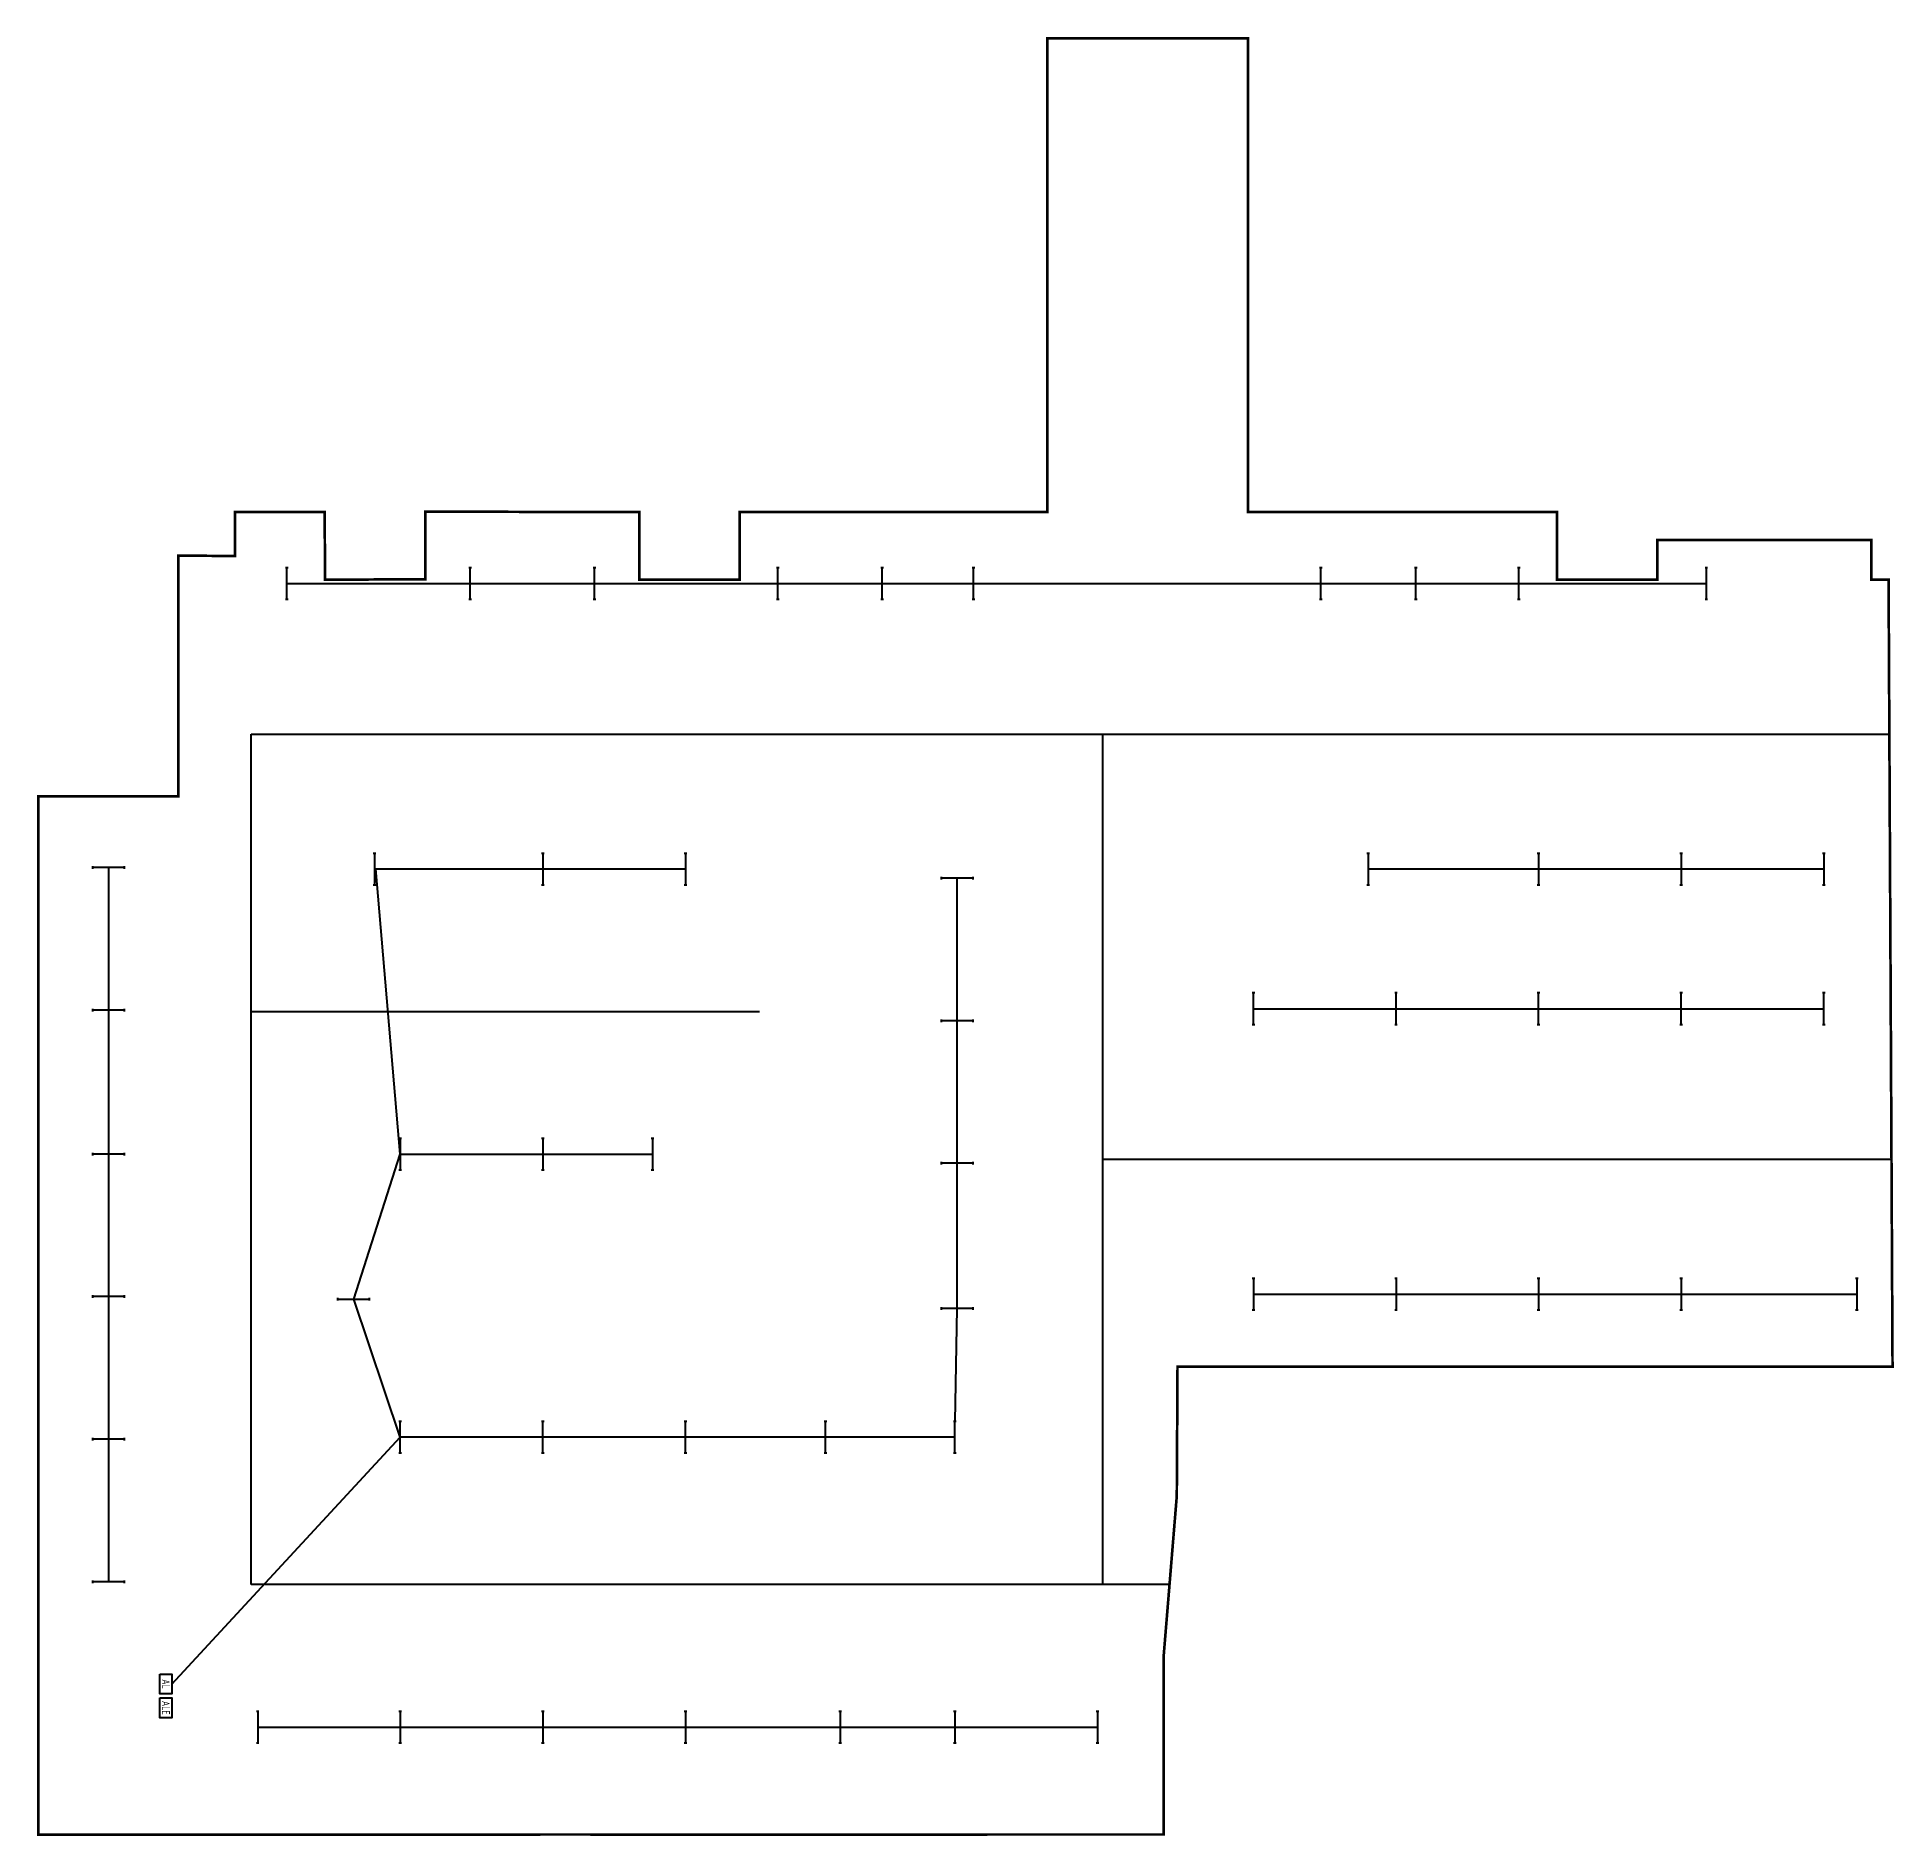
# Model space of a CAD drawing. Header units: millimetres. Extents: x -691095 to 2797013, y -349436 to 2050109.
# Drawn here: x 1178890 to 1249190, y 772865 to 840987 of the extents above; entities that cross this region are included whole.
import ezdxf
from ezdxf.enums import TextEntityAlignment as Align

# ---------------------------------------------------------------- set-up
doc = ezdxf.new("R2010")
doc.units = ezdxf.units.MM
doc.header["$LTSCALE"] = 1000
for name, color, linetype, plot in [('C-XREF-SLCT', 7, 'Continuous', False), ('E-LANE-CENTER', 6, 'Continuous', False), ('FS5E533M_A09-停车位模块A$0$C-XREF-SLCT', 8, 'Continuous', False), ('注释', 3, 'Continuous', False)]:
    doc.layers.add(name, color=color, linetype=linetype, plot=plot)
for name, color, linetype in [('E-LITE-LITE', 3, 'Continuous'), ('E-LITE-WIRE', 4, 'Continuous'), ('E-POWR-EQPM', 3, 'Continuous'), ('E-UNIV-EL', 140, 'Continuous'), ('防火分区', 2, 'Continuous')]:
    doc.layers.add(name, color=color, linetype=linetype)
doc.styles.add('Acs', font='Stfangso_1.ttf', dxfattribs={"width": 0.7})
doc.styles.add('FS5E533M_A09-停车位模块A$0$Acs', font='', dxfattribs={"width": 0.7})
doc.styles.add('TH-STYLE3', font='tssdeng.shx', dxfattribs={"width": 0.65, "bigfont": 'tssdchn.shx'})
doc.styles.get('FS5E533M_A09-停车位模块A$0$Acs').set_extended_font_data('SimSun')

# ---------------------------------------------------------------- blocks, each defined once
blk = doc.blocks.new('E-BL001-1')
for p, q in [((-6, -0.5), (-6, 0.5)), ((-6, 0), (6, 0)), ((6, -0.5), (6, 0.5))]:
    blk.add_line(p, q)
blk = doc.blocks.new('E-BDB001')
blk.add_lwpolyline([(-2.5, -1.5), (-2.5, 1.5), (2.5, 1.5), (2.5, -1.5)], close=True)
at = {"layer": 'E-UNIV-EL', "style": 'TH-STYLE3', "width": 0.7}
blk.add_attdef('BOX', text='', height=2, dxfattribs=at).set_placement((0, 0), align=Align.MIDDLE)
blk = doc.blocks.new('E-BDB003')
blk.add_lwpolyline([(-2.5, -1.5), (-2.5, 1.5), (2.5, 1.5), (2.5, -1.5)], close=True)
at = {"layer": 'E-UNIV-EL', "style": 'TH-STYLE3', "width": 0.7}
blk.add_attdef('BOX', text='', height=2, dxfattribs=at).set_placement((0, 0), align=Align.MIDDLE)
blk = doc.blocks.new('AcsAcadShareArea')
for points in [[(0, 0), (118900, 0), (118900, 85000), (0, 85000)], [(6892.9, 0), (28409.4, 0), (28409.4, 2708.4), (6892.9, 2708.4)], [(0, 0), (6892.9, 0), (6892.9, 2699.2), (0, 2699.2)], [(0, 733), (0, 733), (0, 0), (0, 0)]]:
    blk.add_lwpolyline(points, close=True)
at = {"insert": (596.8, 1991.4), "char_height": 1000, "width": 6073.9, "attachment_point": 1, "style": 'Acs'}
blk.add_mtext('唯一编号：', dxfattribs=at)
at = {"style": 'Acs', "width": 0.8}
blk.add_attdef('唯一编号', (7537.4, 860.8), '', height=1000, dxfattribs=at)
blk = doc.blocks.new('FS5E533M_A09-停车位模块A$0$AcsAcadShareArea')
for points in [[(0, 0), (118900, 0), (118900, 85000), (0, 85000)], [(6892.9, 0), (28409.4, 0), (28409.4, 2708.4), (6892.9, 2708.4)], [(0, 0), (6892.9, 0), (6892.9, 2699.2), (0, 2699.2)], [(0, 733), (0, 733), (0, 0), (0, 0)]]:
    blk.add_lwpolyline(points, close=True)
at = {"insert": (596.8, 1991.4), "char_height": 1000, "width": 6073.9, "attachment_point": 1, "style": 'FS5E533M_A09-停车位模块A$0$Acs'}
blk.add_mtext('唯一编号：', dxfattribs=at)
at = {"style": 'FS5E533M_A09-停车位模块A$0$Acs', "width": 0.8}
blk.add_attdef('唯一编号', (7537.4, 860.8), '', height=1000, dxfattribs=at)

msp = doc.modelspace()

# ---------------------------------------------------------------- linework, layer by layer
at = {"layer": 'E-LANE-CENTER'}
msp.add_line((1219239.98792, 782386.98416), (1219239.98792, 814586.98416), dxfattribs=at)
for points in [[(1186989.98792, 814586.98416), (1249019.43423, 814586.98416)], [(1186989.98792, 782386.98416), (1186989.98792, 814586.98416)], [(1186989.98792, 804086.98416), (1206239.98792, 804086.98416)], [(1219239.98792, 798486.98416), (1249100.4745, 798486.98416)], [(1221765.39776, 782386.98416), (1186989.98792, 782386.98416)]]:
    msp.add_lwpolyline(points, dxfattribs=at)
at = {"layer": 'E-LITE-WIRE'}
for p, q in [((1242089.98794, 820284.8668), (1188339.98794, 820284.8668)), ((1181589.98793, 809535.11677, 0.00407), (1181589.98793, 782485.11677)), ((1191659.27396, 809485.11681, 0.00407), (1203439.98794, 809485.36681)), ((1229289.98793, 809484.86677), (1246539.98793, 809484.86677)), ((1213715.23794, 809135.11681), (1213715.23794, 792835.1168)), ((1224939.98794, 804184.86677), (1246539.98793, 804184.86677, 0.00407)), ((1192639.98793, 798685.11681, 0.00407), (1202189.87175, 798686.71467, -0.00313)), ((1224939.98794, 793384.86677), (1247789.98794, 793384.86677)), ((1213639.98794, 787960.36681), (1192639.98794, 787960.36681, 0.00407)), ((1187239.98794, 776984.86677), (1219039.98793, 776984.86677, 0.00407))]:
    msp.add_line(p, q, dxfattribs=at)
at = {"layer": '注释', "color": 15}
for p, q in [((1192639.87174, 798684.75407, 0.00407), (1191709.15777, 809485.11786, 0.00405)), ((1190878.96437, 793186.94591), (1192639.98793, 798685.11681, 0.00407)), ((1192639.87175, 787962.19591), (1190878.96437, 793186.94591)), ((1213715.23794, 792835.1168), (1213639.87175, 788562.19591)), ((1183989.98792, 778614.4903), (1192639.98794, 787960.36681, 0.00407))]:
    msp.add_line(p, q, dxfattribs=at)
at = {"layer": '防火分区', "const_width": 100}
msp.add_lwpolyline([(1221539.98792, 779636.98416), (1221539.98792, 772916.98416), (1219090.02951, 772916.98416), (1216189.90958, 772916.80012), (1211140.01432, 772914.67577), (1199890.02951, 772914.67166), (1199889.94877, 772916.98416), (1197889.94877, 772916.98416), (1197890.05255, 772914.67577), (1186639.91259, 772914.67577), (1181589.91233, 772914.67575), (1178939.98792, 772914.67577), (1178939.98793, 812236.98415), (1184239.98809, 812236.98416), (1184239.98782, 821349.10429), (1186377.65012, 821336.98416), (1186377.65012, 822997.10072), (1189777.65012, 822997.10072), (1189789.98795, 820436.98416), (1193589.98799, 820456.92587), (1193589.98799, 823017.04244), (1201689.98823, 822997.10072), (1201689.98761, 820436.98437), (1205489.98764, 820436.98437), (1205489.98827, 822997.10072), (1217139.98792, 822997.10072), (1217139.98792, 840936.98416), (1224739.98792, 840936.98416), (1224740.12281, 822997.10073), (1229026.52813, 822997.10065), (1229026.52791, 822997.10072), (1236439.98792, 822997.10072), (1236439.98792, 820437.55905), (1240239.98729, 820436.40926), (1240239.98729, 821936.98459), (1248339.98842, 821936.98459), (1248339.98792, 820436.98416), (1248989.98792, 820436.98416), (1249139.98792, 790636.98416), (1222067.1729, 790636.98416), (1222039.98792, 785736.98416)], close=True, dxfattribs=at)

# ---------------------------------------------------------------- block references
at = {"layer": 'C-XREF-SLCT', "xscale": 20, "yscale": 20, "zscale": 20}
msp.add_blockref('AcsAcadShareArea', (0, 0), dxfattribs=at).add_auto_attribs({'唯一编号': '0'})
at = {"layer": 'E-LITE-LITE', "xscale": 100, "yscale": 100, "zscale": 100}
for p, rotation in [((1188339.87176, 820286.6959), 90), ((1195289.87174, 820286.6959), 90), ((1199989.87174, 820286.6959), 90), ((1206939.87174, 820286.6959), 90), ((1210889.87176, 820286.6959), 90), ((1214339.87176, 820286.6959), 90), ((1227489.87153, 820286.6959), 90), ((1231089.87174, 820286.6959), 90), ((1234989.87176, 820286.6959), 90), ((1242089.87175, 820286.6959), 90), ((1191659.15777, 809487.19591), 270), ((1198039.87174, 809487.19591), 270), ((1203439.87175, 809487.19591), 270), ((1229289.87174, 809486.69588), 270), ((1235739.87176, 809486.69588), 270), ((1241139.87176, 809486.69588), 270), ((1246539.87174, 809486.69588), 270), ((1181589.62175, 809536.94588), 180), ((1213715.12175, 809136.94592), 180), ((1224939.87175, 804186.69588), 90), ((1230339.87174, 804186.69588), 90), ((1235739.87174, 804186.69588), 90), ((1241139.87175, 804186.69588), 90), ((1246539.87174, 804186.69588), 90), ((1181589.62175, 804136.94588), 180), ((1213715.12175, 803736.94591), 180), ((1181589.62175, 798686.94588), 180), ((1192639.87174, 798687.19591), 270), ((1198039.87175, 798687.19591), 270), ((1202189.87175, 798687.19591), 270), ((1213715.12175, 798336.94591), 180), ((1224939.87175, 793386.69588), 270), ((1230339.87174, 793386.69588), 270), ((1235739.87174, 793386.69588), 270), ((1241139.87174, 793386.69588), 270), ((1247789.87175, 793386.69588), 270), ((1181589.62175, 793286.94588), 180), ((1213715.12175, 792836.94591), 180), ((1192639.87175, 787962.19591), 90), ((1198039.87176, 787962.19591), 90), ((1203439.87175, 787962.19591), 90), ((1208739.87175, 787962.19591), 90), ((1213639.87175, 787962.19591), 90), ((1181589.62175, 787886.94588), 180), ((1181589.62175, 782486.94588), 180), ((1187239.87175, 776986.69588), 270), ((1192639.87175, 776986.69588), 270), ((1198039.87175, 776986.69588), 270), ((1203439.87174, 776986.69588), 270), ((1209289.87175, 776986.69588), 270), ((1213639.87174, 776986.69588), 270), ((1219039.87174, 776986.69588), 270)]:
    msp.add_blockref('E-BL001-1', p, dxfattribs=dict(at, rotation=rotation))
msp.add_blockref('E-BL001-1', (1190878.96437, 793186.94591), dxfattribs=at)
at = {"layer": 'E-POWR-EQPM', "xscale": 150, "yscale": 150, "zscale": 150, "rotation": 270}
for name, p, values in [('E-BDB001', (1183764.98792, 778614.4903), {'BOX': 'AL'}), ('E-BDB003', (1183764.98792, 777714.4903), {'BOX': 'ALE'})]:
    msp.add_blockref(name, p, dxfattribs=at).add_auto_attribs(values)
at = {"layer": 'FS5E533M_A09-停车位模块A$0$C-XREF-SLCT', "xscale": 20, "yscale": 20, "zscale": 20}
msp.add_blockref('FS5E533M_A09-停车位模块A$0$AcsAcadShareArea', (419013.447, 350108.80995, 0), dxfattribs=at).add_auto_attribs({'唯一编号': '0'})

doc.saveas('drawing.dxf')
